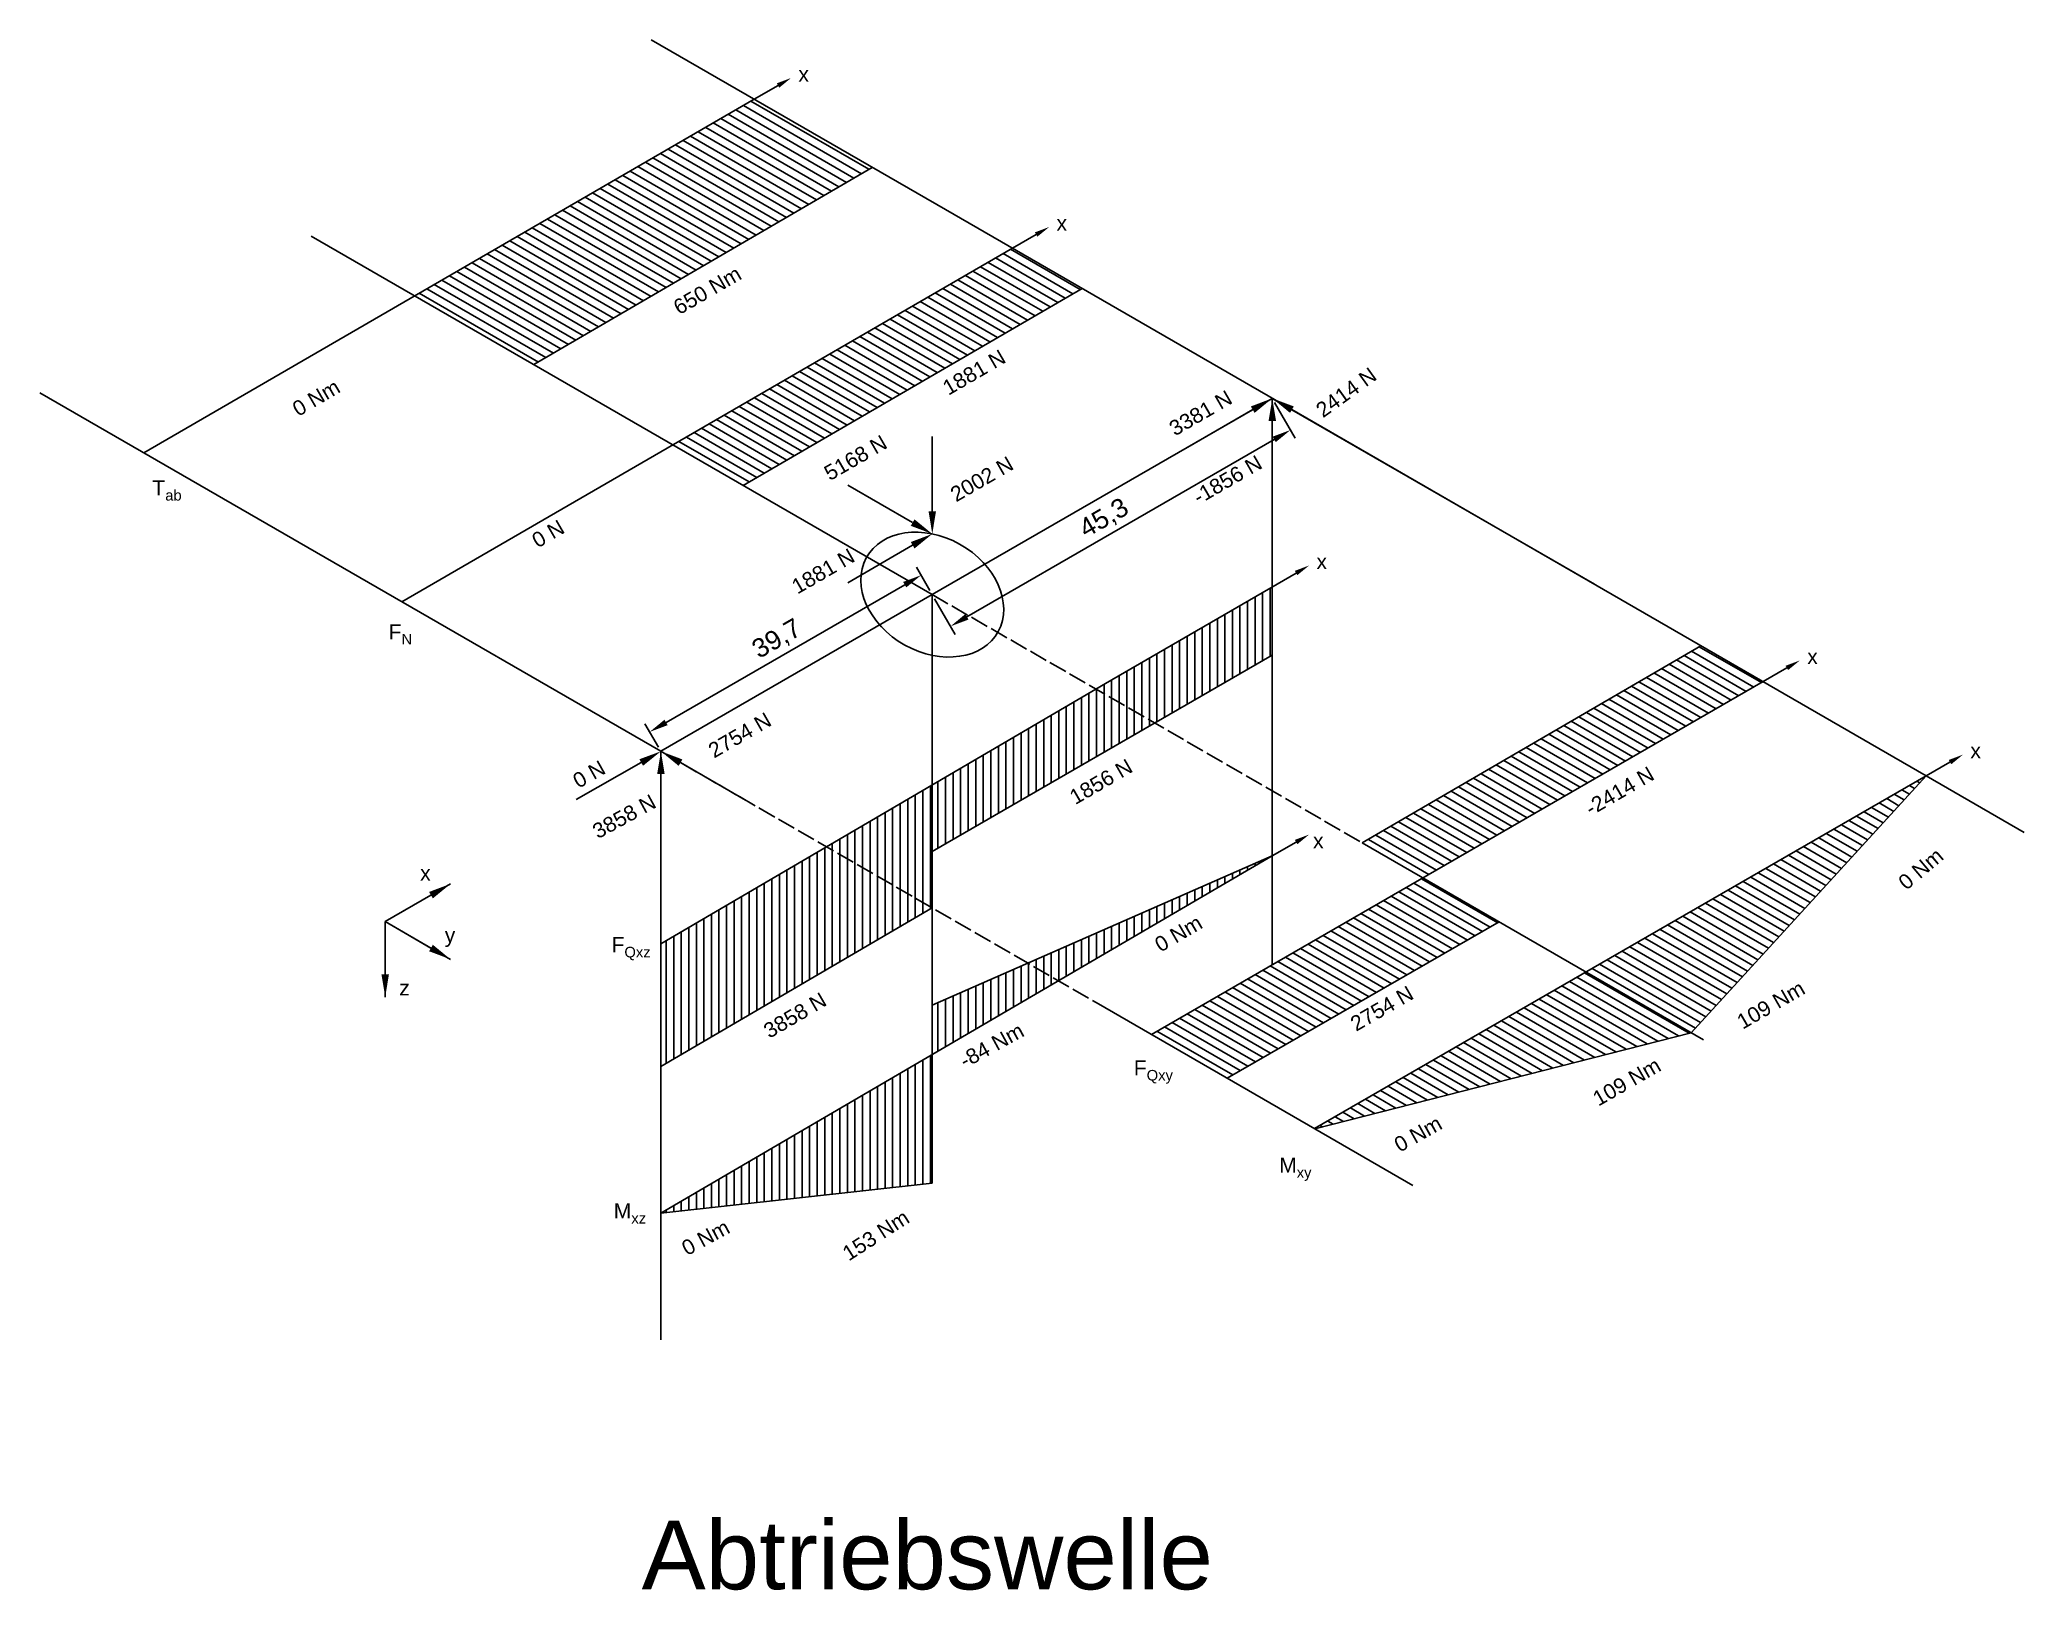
# Model space of a CAD drawing. Header units: millimetres. Extents: x 1371 to 2336, y 863 to 1092.
# Drawn here: x 2073 to 2335.9, y 866.5 to 1071.8 of the extents above; entities that cross this region are included whole.
import ezdxf
from ezdxf import colors
from ezdxf.entities.mleader import LeaderData, LeaderLine
from ezdxf.math import Vec2, Vec3

# ---------------------------------------------------------------- set-up
doc = ezdxf.new("R2010")
doc.units = ezdxf.units.MM
doc.linetypes.add('ACAD_ISO02W100', pattern=[15, 12, -3])
doc.layers.add('Koordinatensystem', color=7, linetype='Continuous', true_color=0xffffff)
for name, color, linetype in [('Lagerkräfte', 10, 'Continuous'), ('Momente', 1, 'Continuous'), ('Normalkräfte', 104, 'Continuous'), ('Querkräfte', 104, 'Continuous')]:
    doc.layers.add(name, color=color, linetype=linetype)
doc.styles.get("Standard").update_dxf_attribs({"font": 'arial.ttf'})
doc.dimstyles.new('ISO-25', dxfattribs={"dimtxt": 2.5, "dimasz": 2.5, "dimexe": 1.25, "dimexo": 0.625, "dimtad": 1, "dimtxsty": 'Standard', "dimcen": 2.5, "dimadec": 0, "dimazin": 0, "dimtfac": 1, "dimtmove": 0, "dimatfit": 3, "dimfxl": 1, "dimarcsym": 0})
pattern_1 = [(150, (0, 0), (-0.5, -0.8660254), [])]
pattern_2 = [(90, (0, 0), (-1, 6e-17), [])]

msp = doc.modelspace()

# ---------------------------------------------------------------- texts
at = {"char_height": 2, "attachment_point": 1, "line_spacing_factor": 0.263489}
for insert in [(2173.518, 1068.26), (2207.703, 1048.523), (2242.131, 1003.697), (2307.126, 991.121), (2328.734, 978.646), (2241.674, 966.732)]:
    msp.add_mtext_dynamic_manual_height_columns('x', width=0.70778, gutter_width=45.543, heights=[0], dxfattribs=dict(at, insert=insert))
at = {"char_height": 2, "attachment_point": 1}
for s, insert in [('\\A1;T{\\H0.7x;\\S^ ab;}', (2087.955, 1013.466)), ('\\A1;F{\\H0.7x;\\S^ N;}', (2119.236, 994.401)), ('\\A1;F{\\H0.7x;\\S^ Qxz;}', (2148.765, 952.958)), ('\\A1;F{\\H0.7x;\\S^ Qxy;}', (2217.935, 936.65)), ('\\A1;M{\\H0.7x;\\S^ xy;}', (2237.188, 923.773)), ('\\A1;M{\\H0.7x;\\S^ xz;}', (2149.062, 917.708))]:
    msp.add_mtext_dynamic_manual_height_columns(s, width=5.28207, gutter_width=45.543, heights=[0], dxfattribs=dict(at, insert=insert))
at = {"layer": 'Defpoints', "insert": (2152.753, 875.689), "char_height": 9.10853, "attachment_point": 1}
msp.add_mtext_dynamic_manual_height_columns('Abtriebswelle', width=87.07401, gutter_width=45.543, heights=[0], dxfattribs=at)
at = {"layer": 'Koordinatensystem'}
for s, p in [('x', (2123.422, 960.446)), ('y', (2126.682, 952.253)), ('z', (2120.657, 945.245))]:
    msp.add_text(s, height=2, dxfattribs=at).set_placement(p)
at = {"layer": 'Lagerkräfte', "char_height": 2, "attachment_point": 1}
for s, width, insert, rotation in [('2414 N', 10.09857, (2241.821, 1023.289), 35.7784), ('3381 N', 10.0565, (2222.374, 1020.997), 30), ('5168 N', 9.62153, (2176.675, 1015.076), 30), ('2002 N', 14.71992, (2193.402, 1012.261), 30), ('-1856 N', 12.01258, (2225.535, 1011.938), 30), ('1881 N', 9.81297, (2172.384, 1000.055), 30), ('2754 N', 10.27589, (2161.343, 978.338), 30), ('0 N', 9.55939, (2143.403, 974.338), 29.58826), ('3858 N', 10.05405, (2146.004, 967.674), 28.61597)]:
    msp.add_mtext_dynamic_manual_height_columns(s, width=width, gutter_width=45.543, heights=[0], dxfattribs=dict(at, insert=insert, rotation=rotation))
at = {"layer": 'Momente', "char_height": 2, "attachment_point": 1}
for s, width, insert, rotation in [('650 Nm', 13.58435, (2156.715, 1037.045), 30.08304), ('0 Nm', 8.19154, (2106.265, 1023.573), 30.38783), ('0 Nm', 8.25066, (2318.967, 960.616), 40.13436), ('0 Nm', 8.19154, (2220.461, 952.626), 30.30095), ('109 Nm', 15.49082, (2297.567, 942.418), 29.97351), ('-84 Nm', 15.49082, (2194.617, 937.302), 28.71052), ('109 Nm', 15.49082, (2278.475, 932.241), 29.84911), ('0 Nm', 8.05171, (2252.176, 926.147), 29.2697), ('0 Nm', 9.37511, (2157.815, 912.467), 28.3904), ('153 Nm', 15.49082, (2179.109, 911.684), 32.68138)]:
    msp.add_mtext_dynamic_manual_height_columns(s, width=width, gutter_width=45.543, heights=[0], dxfattribs=dict(at, insert=insert, rotation=rotation))
at = {"layer": 'Normalkräfte', "char_height": 2, "attachment_point": 1}
for s, insert, rotation in [('1881 N', (2192.378, 1026.377), 30.16912), ('0 N', (2137.98, 1006.165), 30.08304)]:
    msp.add_mtext_dynamic_manual_height_columns(s, width=10.12337, gutter_width=45.543, heights=[0], dxfattribs=dict(at, insert=insert, rotation=rotation))
at = {"layer": 'Querkräfte', "char_height": 2, "attachment_point": 1}
for s, insert, rotation in [('1856 N', (2209.184, 972.168), 30.07952), ('-2414 N', (2277.462, 970.686), 30.16953), ('2754 N', (2246.379, 942.149), 29.84911), ('3858 N', (2168.662, 941.211), 30.29808)]:
    msp.add_mtext_dynamic_manual_height_columns(s, width=11.88063, gutter_width=45.543, heights=[0], dxfattribs=dict(at, insert=insert, rotation=rotation))

# ---------------------------------------------------------------- blocks, each defined once
blk = doc.blocks.new('*D9')
at = {"color": 0, "lineweight": -2, "transparency": 16777216}
for p, q in [((2190.94, 998.86), (2189.14, 1001.97)), ((2155.99, 981.39), (2187.6, 999.64)), ((2155, 978.11), (2153.2, 981.22))]:
    blk.add_line(p, q, dxfattribs=at)
at = {"color": 0, "transparency": 16777216}
for points in [[(2187.39, 1000), (2187.81, 999.28), (2189.76, 1000.89)], [(2155.78, 981.75), (2156.2, 981.03), (2153.82, 980.14)]]:
    blk.add_solid(points, dxfattribs=at)
at = {"layer": 'Defpoints', "color": 0, "transparency": 16777216}
for p in [(2189.76, 1000.89), (2191.25, 998.32), (2155.31, 977.57)]:
    blk.add_point(p, dxfattribs=at)
at = {"color": 0, "transparency": 16777216, "insert": (2170.73, 992.36), "char_height": 2.5, "attachment_point": 5, "rotation": 30}
blk.add_mtext('39,7', dxfattribs=at)
blk = doc.blocks.new('*D10')
at = {"color": 0, "lineweight": -2, "transparency": 16777216}
for p, q in [((2236.59, 1023.78), (2239.32, 1019.05)), ((2195.83, 995.38), (2236.53, 1018.88)), ((2191.56, 997.78), (2194.29, 993.05))]:
    blk.add_line(p, q, dxfattribs=at)
at = {"color": 0, "transparency": 16777216}
for points in [[(2236.32, 1019.24), (2236.74, 1018.52), (2238.7, 1020.13)], [(2195.62, 995.74), (2196.04, 995.02), (2193.67, 994.13)]]:
    blk.add_solid(points, dxfattribs=at)
at = {"layer": 'Defpoints', "color": 0, "transparency": 16777216}
for p in [(2236.28, 1024.32), (2238.7, 1020.13), (2191.25, 998.32)]:
    blk.add_point(p, dxfattribs=at)
at = {"color": 0, "transparency": 16777216, "insert": (2214.04, 1008.35), "char_height": 2.5, "attachment_point": 5, "rotation": 30}
blk.add_mtext('45,3', dxfattribs=at)

# ---------------------------------------------------------------- dimensions: what is measured, and where the dimension line sits
dim = msp.add_linear_dim(base=(2238.698, 1020.134), p1=(2191.248, 998.32), p2=(2236.281, 1024.32), angle=30, text='45,3', dimstyle='ISO-25')
dim.commit()
dim.dimension.update_dxf_attribs({"geometry": '*D10', "text_midpoint": (2215.101, 1006.51), "dimtype": 161})
dim = msp.add_aligned_dim(p1=(2155.308, 977.57), p2=(2191.248, 998.32), distance=2.968, text='39,7', dimstyle='ISO-25')
dim.commit()
dim.dimension.update_dxf_attribs({"geometry": '*D9', "text_midpoint": (2170.73, 992.358)})

# ---------------------------------------------------------------- hatches: boundary and pattern name
at = {"layer": 'Momente'}
h = msp.add_hatch(dxfattribs=at)
h.set_pattern_fill('_USER', color=256, angle=150, pattern_type=0)
h.set_pattern_definition([(150, (37.9946, 19.3884), (-0.5, -0.8660254), [])])
h.paths.add_polyline_path([(2183.304, 1054.907), (2167.668, 1063.934), (2122.71, 1037.891), (2138.485, 1028.783)])
h = msp.add_hatch(dxfattribs=at)
h.set_pattern_fill('_USER', color=256, angle=150, pattern_type=0)
h.set_pattern_definition(pattern_1)
h.paths.add_polyline_path([(2291.751, 940.295), (2277.826, 948.334), (2241.867, 927.595), (2241.91, 927.57)])
h.paths.add_polyline_path([(2277.826, 948.334), (2291.751, 940.295), (2322.884, 974.32)])
h = msp.add_hatch(dxfattribs=at)
h.set_pattern_fill('_USER', color=256, angle=90, pattern_type=0)
h.set_pattern_definition(pattern_2)
h.paths.add_polyline_path([(2191.248, 937.417), (2155.308, 916.415), (2191.248, 920.386)])
h.paths.add_polyline_path([(2207.95, 947.177), (2203.9, 949.516), (2191.248, 943.961), (2191.248, 937.417)])
h.paths.add_polyline_path([(2236.281, 963.733), (2203.9, 949.516), (2207.95, 947.177)])
at = {"layer": 'Normalkräfte'}
h = msp.add_hatch(dxfattribs=at)
h.set_pattern_fill('_USER', color=256, angle=150, pattern_type=0)
h.set_pattern_definition(pattern_1)
h.paths.add_polyline_path([(2211.077, 1038.872), (2201.853, 1044.197), (2156.895, 1018.154), (2166.197, 1012.784)])
at = {"layer": 'Querkräfte'}
h = msp.add_hatch(dxfattribs=at)
h.set_pattern_fill('_USER', color=256, angle=90, pattern_type=0)
h.set_pattern_definition(pattern_2)
h.paths.add_polyline_path([(2220.698, 981.317), (2212.908, 985.815), (2191.248, 973.118), (2191.248, 964.304)])
h.paths.add_polyline_path([(2236.281, 990.319), (2236.281, 999.362), (2214.198, 986.57), (2212.908, 985.815), (2220.698, 981.317)])
h.paths.add_polyline_path([(2191.248, 956.82), (2177.24, 964.908), (2155.308, 952.052), (2155.308, 935.82)])
h.paths.add_polyline_path([(2191.248, 973.118), (2177.24, 964.908), (2191.248, 956.82)])
h = msp.add_hatch(dxfattribs=at)
h.set_pattern_fill('_USER', color=256, angle=150, pattern_type=0)
h.set_pattern_definition(pattern_1)
h.paths.add_polyline_path([(2301.276, 986.795), (2293.029, 991.557), (2248.202, 965.438), (2256.219, 960.809)])
h.paths.add_polyline_path([(2256.219, 960.809), (2220.26, 940.07), (2230.29, 934.28), (2266.339, 954.966)])

# ---------------------------------------------------------------- linework, layer by layer
for p, q in [((2086.83, 1017.106), (2167.668, 1063.934)), ((2138.485, 1028.783), (2183.304, 1054.907)), ((2192.98, 1049.32), (2322.884, 974.32)), ((2166.197, 1012.784), (2211.077, 1038.872)), ((2278.94, 999.691), (2236.281, 1024.32)), ((2236.281, 1024.32), (2236.281, 949.31)), ((2155.308, 977.57), (2112.007, 1002.57)), ((2191.248, 998.32), (2191.248, 920.386)), ((2248.202, 965.438), (2293.029, 991.557)), ((2191.248, 964.304), (2236.281, 990.319)), ((2155.308, 977.57), (2155.308, 899.636)), ((2322.884, 974.32), (2241.867, 927.595)), ((2291.751, 940.295), (2322.884, 974.32)), ((2155.308, 916.415), (2236.281, 963.733)), ((2191.248, 943.961), (2236.281, 963.733)), ((2155.308, 935.82), (2191.248, 956.82)), ((2230.29, 934.28), (2266.339, 954.966)), ((2241.91, 927.57), (2213.267, 944.108)), ((2241.91, 927.57), (2291.751, 940.295)), ((2155.308, 916.415), (2191.248, 920.386))]:
    msp.add_line(p, q)
for points in [[(2192.98, 1049.32), (2154.009, 1071.82)], [(2191.248, 998.32), (2108.976, 1045.82)], [(2121.015, 997.369), (2201.853, 1044.197)], [(2112.007, 1002.57), (2073.036, 1025.07)], [(2155.308, 977.57), (2191.248, 998.32), (2236.281, 1024.32)], [(2155.308, 952.052), (2214.198, 986.57)], [(2220.26, 940.07), (2301.276, 986.795)], [(2335.874, 966.82), (2322.884, 974.32)], [(2248.202, 965.438), (2293.406, 939.339)], [(2254.901, 920.07), (2241.91, 927.57)]]:
    msp.add_lwpolyline(points)
at = {"linetype": 'ACAD_ISO02W100', "ltscale": 0.2}
for points in [[(2191.248, 998.32), (2248.202, 965.438)], [(2155.308, 977.57), (2213.267, 944.108)]]:
    msp.add_lwpolyline(points, dxfattribs=at)
msp.add_ellipse((2191.248, 998.32), major_axis=(-8.66, 5), ratio=0.7605656, start_param=3.1619845, end_param=9.4451698)
at = {"layer": 'Defpoints'}
msp.add_line((2191.248, 920.386), (2191.248, 943.961), dxfattribs=at)
at = {"layer": 'Koordinatensystem'}
for points in [[(2118.795, 955.018), (2127.455, 960.018)], [(2118.795, 955.018), (2127.455, 950.018)], [(2118.795, 955.018), (2118.795, 945.018)]]:
    msp.add_lwpolyline(points, dxfattribs=at)

msp.set_redraw_order([(e.dxf.handle, doc.entitydb.next_handle()) for e in msp.query("TEXT MTEXT ATTDEF DIMENSION ARC_DIMENSION")])  # texts and dimensions are drawn at this point

# ---------------------------------------------------------------- leaders
ml = msp.add_multileader_mtext('Standard')
ml.set_content('', color=256)
ml.set_leader_properties()
ml.build(insert=Vec2(0, 0))
ml.multileader.update_dxf_attribs({"has_dogleg": 0, "arrow_head_size": 2})
ctx = ml.context
ctx.base_point, ctx.arrow_head_size, ctx.plane_origin, ctx.plane_x_axis, ctx.plane_y_axis = Vec3(2164.204, 1061.934), 2, Vec3(2145.615, 1062.405), Vec3(0.8660464, 0.4999636), Vec3(-0.4999636, 0.8660464)
ctx.text_align_type = 2
notes = []
notes.append((ctx, [(0, (1, 1, 0), (2174.597, 1067.934), (-0.8660464, -0.4999636), 8, [(0, [(2172.549, 1066.753)], 0, [])])]))
ctx.mtext.insert, ctx.mtext.text_direction, ctx.mtext.rotation, ctx.mtext.alignment, ctx.mtext.flow_direction = Vec3(2164.936, 1064.666), Vec3(0.8660464, 0.4999636), 0.5235568, 3, 5
ml = msp.add_multileader_mtext('Standard')
ml.set_content('', color=256)
ml.set_leader_properties()
ml.build(insert=Vec2(0, 0))
ml.multileader.update_dxf_attribs({"has_dogleg": 0, "arrow_head_size": 2})
ctx = ml.context
ctx.base_point, ctx.arrow_head_size, ctx.plane_origin, ctx.plane_x_axis, ctx.plane_y_axis = Vec3(2198.389, 1042.198), 2, Vec3(2179.8, 1042.669), Vec3(0.8660464, 0.4999636), Vec3(-0.4999636, 0.8660464)
ctx.text_align_type = 2
notes.append((ctx, [(0, (1, 1, 0), (2208.782, 1048.197), (-0.8660464, -0.4999636), 8, [(0, [(2206.734, 1047.016)], 0, [])])]))
ctx.mtext.insert, ctx.mtext.text_direction, ctx.mtext.rotation, ctx.mtext.alignment, ctx.mtext.flow_direction = Vec3(2199.121, 1044.93), Vec3(0.8660464, 0.4999636), 0.5235568, 3, 5
ml = msp.add_multileader_mtext('Standard')
ml.set_content('', color=256)
ml.set_leader_properties()
ml.build(insert=Vec2(0, 0))
ml.multileader.update_dxf_attribs({"has_dogleg": 0, "arrow_head_size": 2})
ctx = ml.context
ctx.base_point, ctx.arrow_head_size, ctx.plane_origin, ctx.plane_x_axis, ctx.plane_y_axis = Vec3(2210.733, 984.57), 2, Vec3(2214.228, 997.792), Vec3(0.8660464, 0.4999636), Vec3(-0.4999636, 0.8660464)
ctx.text_align_type = 2
notes.append((ctx, [(0, (1, 1, 0), (2221.126, 990.57), (-0.8660464, -0.4999636), 8, [(0, [(2241.162, 1002.189)], 0, [])])]))
ctx.mtext.insert, ctx.mtext.text_direction, ctx.mtext.rotation, ctx.mtext.alignment, ctx.mtext.flow_direction = Vec3(2211.466, 987.302), Vec3(0.8660464, 0.4999636), 0.5235568, 3, 5
ml = msp.add_multileader_mtext('Standard')
ml.set_content('', color=256)
ml.set_leader_properties()
ml.build(insert=Vec2(0, 0))
ml.multileader.update_dxf_attribs({"has_dogleg": 0, "arrow_head_size": 2})
ctx = ml.context
ctx.base_point, ctx.arrow_head_size, ctx.plane_origin, ctx.plane_x_axis, ctx.plane_y_axis = Vec3(2297.812, 984.796), 2, Vec3(2279.223, 985.267), Vec3(0.8660464, 0.4999636), Vec3(-0.4999636, 0.8660464)
ctx.text_align_type = 2
notes.append((ctx, [(0, (1, 1, 0), (2308.205, 990.795), (-0.8660464, -0.4999636), 8, [(0, [(2306.157, 989.614)], 0, [])])]))
ctx.mtext.insert, ctx.mtext.text_direction, ctx.mtext.rotation, ctx.mtext.alignment, ctx.mtext.flow_direction = Vec3(2298.544, 987.528), Vec3(0.8660464, 0.4999636), 0.5235568, 3, 5
ml = msp.add_multileader_mtext('Standard')
ml.set_content('', color=256)
ml.set_leader_properties()
ml.build(insert=Vec2(0, 0))
ml.multileader.update_dxf_attribs({"has_dogleg": 0, "arrow_head_size": 2})
ctx = ml.context
ctx.base_point, ctx.arrow_head_size, ctx.plane_origin, ctx.plane_x_axis, ctx.plane_y_axis = Vec3(2319.42, 972.32), 2, Vec3(2300.83, 972.792), Vec3(0.8660464, 0.4999636), Vec3(-0.4999636, 0.8660464)
ctx.text_align_type = 2
notes.append((ctx, [(0, (1, 1, 0), (2329.812, 978.32), (-0.8660464, -0.4999636), 8, [(0, [(2327.765, 977.139)], 0, [])])]))
ctx.mtext.insert, ctx.mtext.text_direction, ctx.mtext.rotation, ctx.mtext.alignment, ctx.mtext.flow_direction = Vec3(2320.152, 975.052), Vec3(0.8660464, 0.4999636), 0.5235568, 3, 5
ml = msp.add_multileader_mtext('Standard')
ml.set_content('', color=256)
ml.set_leader_properties()
ml.build(insert=Vec2(0, 0))
ml.multileader.update_dxf_attribs({"has_dogleg": 0, "arrow_head_size": 2})
ctx = ml.context
ctx.base_point, ctx.arrow_head_size, ctx.plane_origin, ctx.plane_x_axis, ctx.plane_y_axis = Vec3(2232.817, 961.734), 2, Vec3(2214.228, 962.154), Vec3(0.8660464, 0.4999636), Vec3(-0.4999636, 0.8660464)
ctx.text_align_type = 2
notes.append((ctx, [(0, (1, 1, 0), (2243.21, 967.733), (-0.8660464, -0.4999636), 8, [(0, [(2241.162, 966.552)], 0, [])])]))
ctx.mtext.insert, ctx.mtext.text_direction, ctx.mtext.rotation, ctx.mtext.alignment, ctx.mtext.flow_direction = Vec3(2233.549, 964.466), Vec3(0.8660464, 0.4999636), 0.5235568, 3, 5
at = {"layer": 'Koordinatensystem'}
ml = msp.add_multileader_mtext('Standard', dxfattribs=at)
ml.set_content('', color=256)
ml.set_leader_properties()
ml.build(insert=Vec2(0, 0))
ml.multileader.update_dxf_attribs({"has_dogleg": 0, "arrow_head_size": 3})
ctx = ml.context
ctx.base_point, ctx.arrow_head_size, ctx.plane_origin = Vec3(2114.795, 955.018), 3, Vec3(2132.922, 964.062)
ctx.text_align_type = 2
notes.append((ctx, [(0, (1, 1, 0), (2126.795, 955.018), (-1, 0), 8, [(0, [(2127.455, 960.018)], 0, [])])]))
ctx.mtext.insert, ctx.mtext.alignment, ctx.mtext.flow_direction = Vec3(2116.795, 957.018), 3, 5
ml = msp.add_multileader_mtext('Standard', dxfattribs=at)
ml.set_content('', color=256)
ml.set_leader_properties()
ml.build(insert=Vec2(0, 0))
ml.multileader.update_dxf_attribs({"has_dogleg": 0, "arrow_head_size": 3})
ctx = ml.context
ctx.base_point, ctx.arrow_head_size, ctx.plane_origin = Vec3(2118.795, 955.018), 3, Vec3(2114.792, 955.272)
notes.append((ctx, [(0, (1, 1, 0), (2110.795, 955.018), (1, 0), 8, [(0, [(2118.795, 945.018)], 0, [])])]))
ctx.mtext.insert, ctx.mtext.flow_direction = Vec3(2120.795, 957.018), 5
ml = msp.add_multileader_mtext('Standard', dxfattribs=at)
ml.set_content('', color=256)
ml.set_leader_properties()
ml.build(insert=Vec2(0, 0))
ml.multileader.update_dxf_attribs({"has_dogleg": 0, "arrow_head_size": 3})
ctx = ml.context
ctx.base_point, ctx.arrow_head_size, ctx.plane_origin = Vec3(2114.795, 955.018), 3, Vec3(2127.455, 950.018)
ctx.text_align_type = 2
notes.append((ctx, [(0, (1, 1, 0), (2126.795, 955.018), (-1, 0), 8, [(0, [(2127.455, 950.018)], 0, [])])]))
ctx.mtext.insert, ctx.mtext.alignment, ctx.mtext.flow_direction = Vec3(2116.795, 957.018), 3, 5
at = {"layer": 'Lagerkräfte'}
ml = msp.add_multileader_mtext('Standard', dxfattribs=at)
ml.set_content('', color=256)
ml.set_leader_properties()
ml.build(insert=Vec2(0, 0))
ml.multileader.update_dxf_attribs({"has_dogleg": 0, "arrow_head_size": 3})
ctx = ml.context
ctx.base_point, ctx.arrow_head_size, ctx.plane_origin, ctx.plane_x_axis, ctx.plane_y_axis = Vec3(2221.635, 1015.864), 3, Vec3(2231.43, 1032.723), Vec3(0.8660254, 0.5), Vec3(-0.5, 0.8660254)
ctx.text_align_type = 2
notes.append((ctx, [(0, (1, 1, 0), (2232.027, 1021.864), (-0.8660254, -0.5), 8, [(0, [(2236.281, 1024.32)], 0, [])])]))
ctx.mtext.insert, ctx.mtext.text_direction, ctx.mtext.rotation, ctx.mtext.alignment, ctx.mtext.flow_direction = Vec3(2222.367, 1018.596), Vec3(0.8660254, 0.5), 0.5235988, 3, 5
ml = msp.add_multileader_mtext('Standard', dxfattribs=at)
ml.set_content('', color=256)
ml.set_leader_properties()
ml.build(insert=Vec2(0, 0))
ml.multileader.update_dxf_attribs({"has_dogleg": 0, "arrow_head_size": 3})
ctx = ml.context
ctx.base_point, ctx.arrow_head_size, ctx.plane_origin, ctx.plane_x_axis, ctx.plane_y_axis = Vec3(2236.31, 1007.408), 3, Vec3(2226.579, 1024.251), Vec3(-0.0071861, 0.9999742), Vec3(-0.9999742, -0.0071861)
ctx.text_align_type = 2
notes.append((ctx, [(0, (1, 1, 0), (2236.224, 1019.408), (0.0071861, -0.9999742), 8, [(0, [(2236.281, 1024.32)], 0, [])])]))
ctx.mtext.insert, ctx.mtext.text_direction, ctx.mtext.rotation, ctx.mtext.alignment, ctx.mtext.flow_direction = Vec3(2234.296, 1009.393), Vec3(-0.0071861, 0.9999742), 1.5779825, 3, 5
ml = msp.add_multileader_mtext('Standard', dxfattribs=at)
ml.set_content('', color=256)
ml.set_leader_properties()
ml.build(insert=Vec2(0, 0))
ml.multileader.update_dxf_attribs({"has_dogleg": 0, "arrow_head_size": 3})
ctx = ml.context
ctx.base_point, ctx.arrow_head_size, ctx.plane_origin, ctx.plane_x_axis, ctx.plane_y_axis = Vec3(2250.942, 1015.889), 3, Vec3(2231.491, 1015.883), Vec3(-0.8695961, 0.4937638), Vec3(-0.4937638, -0.8695961)
ctx.text_align_type = 2
notes.append((ctx, [(0, (1, 1, 0), (2240.507, 1021.814), (0.8695961, -0.4937638), 8, [(0, [(2236.281, 1024.32)], 0, [])])]))
ctx.mtext.insert, ctx.mtext.text_direction, ctx.mtext.rotation, ctx.mtext.alignment, ctx.mtext.flow_direction = Vec3(2248.216, 1015.137), Vec3(-0.8695961, 0.4937638), 2.62518, 3, 5
at = {"layer": 'Lagerkräfte', "lineweight": 13}
ml = msp.add_multileader_mtext('Standard', dxfattribs=at)
ml.set_content('', color=256)
ml.set_leader_properties()
ml.build(insert=Vec2(0, 0))
ml.multileader.update_dxf_attribs({"has_dogleg": 0, "arrow_head_size": 3})
ctx = ml.context
ctx.base_point, ctx.arrow_head_size, ctx.plane_origin, ctx.plane_x_axis, ctx.plane_y_axis = Vec3(2191.219, 1023.274), 3, Vec3(2200.95, 1006.431), Vec3(0.0071861, -0.9999742), Vec3(0.9999742, 0.0071861)
ctx.text_align_type = 2
notes.append((ctx, [(0, (1, 1, 0), (2191.305, 1011.274), (-0.0071861, 0.9999742), 8, [(0, [(2191.248, 1006.361)], 0, [])])]))
ctx.mtext.insert, ctx.mtext.text_direction, ctx.mtext.rotation, ctx.mtext.alignment, ctx.mtext.flow_direction = Vec3(2193.234, 1021.288), Vec3(0.0071861, -0.9999742), 4.7195751, 3, 5
at = {"layer": 'Lagerkräfte'}
ml = msp.add_multileader_mtext('Standard', dxfattribs=at)
ml.set_content('', color=256)
ml.set_leader_properties()
ml.build(insert=Vec2(0, 0))
ml.multileader.update_dxf_attribs({"has_dogleg": 0, "arrow_head_size": 3})
ctx = ml.context
ctx.base_point, ctx.arrow_head_size, ctx.plane_origin, ctx.plane_x_axis, ctx.plane_y_axis = Vec3(2176.587, 1014.793), 3, Vec3(2196.039, 1014.799), Vec3(0.8695961, -0.4937638), Vec3(0.4937638, 0.8695961)
notes.append((ctx, [(0, (1, 1, 0), (2187.022, 1008.868), (-0.8695961, 0.4937638), 8, [(0, [(2191.248, 1006.361)], 0, [])])]))
ctx.mtext.insert, ctx.mtext.text_direction, ctx.mtext.rotation, ctx.mtext.flow_direction = Vec3(2179.314, 1015.544), Vec3(0.8695961, -0.4937638), 5.7667727, 5
ml = msp.add_multileader_mtext('Standard', dxfattribs=at)
ml.set_content('', color=256)
ml.set_leader_properties()
ml.build(insert=Vec2(0, 0))
ml.multileader.update_dxf_attribs({"has_dogleg": 0, "arrow_head_size": 3})
ctx = ml.context
ctx.base_point, ctx.arrow_head_size, ctx.plane_origin, ctx.plane_x_axis, ctx.plane_y_axis = Vec3(2176.616, 997.88), 3, Vec3(2186.337, 1014.729), Vec3(0.86241, 0.5062104), Vec3(-0.5062104, 0.86241)
ctx.text_align_type = 2
notes.append((ctx, [(0, (1, 1, 0), (2186.965, 1003.955), (-0.86241, -0.5062104), 8, [(0, [(2191.248, 1006.361)], 0, [])])]))
ctx.mtext.insert, ctx.mtext.text_direction, ctx.mtext.rotation, ctx.mtext.alignment, ctx.mtext.flow_direction = Vec3(2177.328, 1000.618), Vec3(0.86241, 0.5062104), 0.5307849, 3, 5
ml = msp.add_multileader_mtext('Standard', dxfattribs=at)
ml.set_content('', color=256)
ml.set_leader_properties()
ml.build(insert=Vec2(0, 0))
ml.multileader.update_dxf_attribs({"has_dogleg": 0, "arrow_head_size": 3})
ctx = ml.context
ctx.base_point, ctx.arrow_head_size, ctx.plane_origin, ctx.plane_x_axis, ctx.plane_y_axis = Vec3(2140.615, 969.195), 3, Vec3(2150.457, 985.973), Vec3(0.8660254, 0.5), Vec3(-0.5, 0.8660254)
ctx.text_align_type = 2
notes.append((ctx, [(0, (1, 1, 0), (2151.007, 975.195), (-0.8660254, -0.5), 8, [(0, [(2155.308, 977.57)], 0, [])])]))
ctx.mtext.insert, ctx.mtext.text_direction, ctx.mtext.rotation, ctx.mtext.alignment, ctx.mtext.flow_direction = Vec3(2141.347, 971.927), Vec3(0.8660254, 0.5), 0.5235988, 3, 5
ml = msp.add_multileader_mtext('Standard', dxfattribs=at)
ml.set_content('', color=256)
ml.set_leader_properties()
ml.build(insert=Vec2(0, 0))
ml.multileader.update_dxf_attribs({"has_dogleg": 0, "arrow_head_size": 3})
ctx = ml.context
ctx.base_point, ctx.arrow_head_size, ctx.plane_origin, ctx.plane_x_axis, ctx.plane_y_axis = Vec3(2155.337, 960.658), 3, Vec3(2145.606, 977.501), Vec3(-0.0071861, 0.9999742), Vec3(-0.9999742, -0.0071861)
ctx.text_align_type = 2
notes.append((ctx, [(0, (1, 1, 0), (2155.25, 972.658), (0.0071861, -0.9999742), 8, [(0, [(2155.308, 977.57)], 0, [])])]))
ctx.mtext.insert, ctx.mtext.text_direction, ctx.mtext.rotation, ctx.mtext.alignment, ctx.mtext.flow_direction = Vec3(2153.322, 962.643), Vec3(-0.0071861, 0.9999742), 1.5779825, 3, 5
ml = msp.add_multileader_mtext('Standard', dxfattribs=at)
ml.set_content('', color=256)
ml.set_leader_properties()
ml.build(insert=Vec2(0, 0))
ml.multileader.update_dxf_attribs({"has_dogleg": 0, "arrow_head_size": 3})
ctx = ml.context
ctx.base_point, ctx.arrow_head_size, ctx.plane_origin, ctx.plane_x_axis, ctx.plane_y_axis = Vec3(2169.969, 969.139), 3, Vec3(2150.517, 969.133), Vec3(-0.8695961, 0.4937638), Vec3(-0.4937638, -0.8695961)
ctx.text_align_type = 2
notes.append((ctx, [(0, (1, 1, 0), (2159.534, 975.064), (0.8695961, -0.4937638), 8, [(0, [(2155.308, 977.57)], 0, [])])]))
ctx.mtext.insert, ctx.mtext.text_direction, ctx.mtext.rotation, ctx.mtext.alignment, ctx.mtext.flow_direction = Vec3(2167.242, 968.387), Vec3(-0.8695961, 0.4937638), 2.62518, 3, 5
for ctx, leaders in notes:
    for number, flags, end, landing, length, lines in leaders:
        leader = LeaderData()
        leader.index, (leader.has_last_leader_line, leader.has_dogleg_vector, leader.attachment_direction) = number, flags
        leader.last_leader_point, leader.dogleg_vector, leader.dogleg_length = Vec3(end), Vec3(landing), length
        for number, points, colour, breaks in lines:
            line = LeaderLine()
            line.index, line.vertices, line.color, line.breaks = number, Vec3.list(points), colors.encode_raw_color(colour), breaks
            leader.lines.append(line)
        ctx.leaders.append(leader)

doc.saveas('drawing.dxf')
